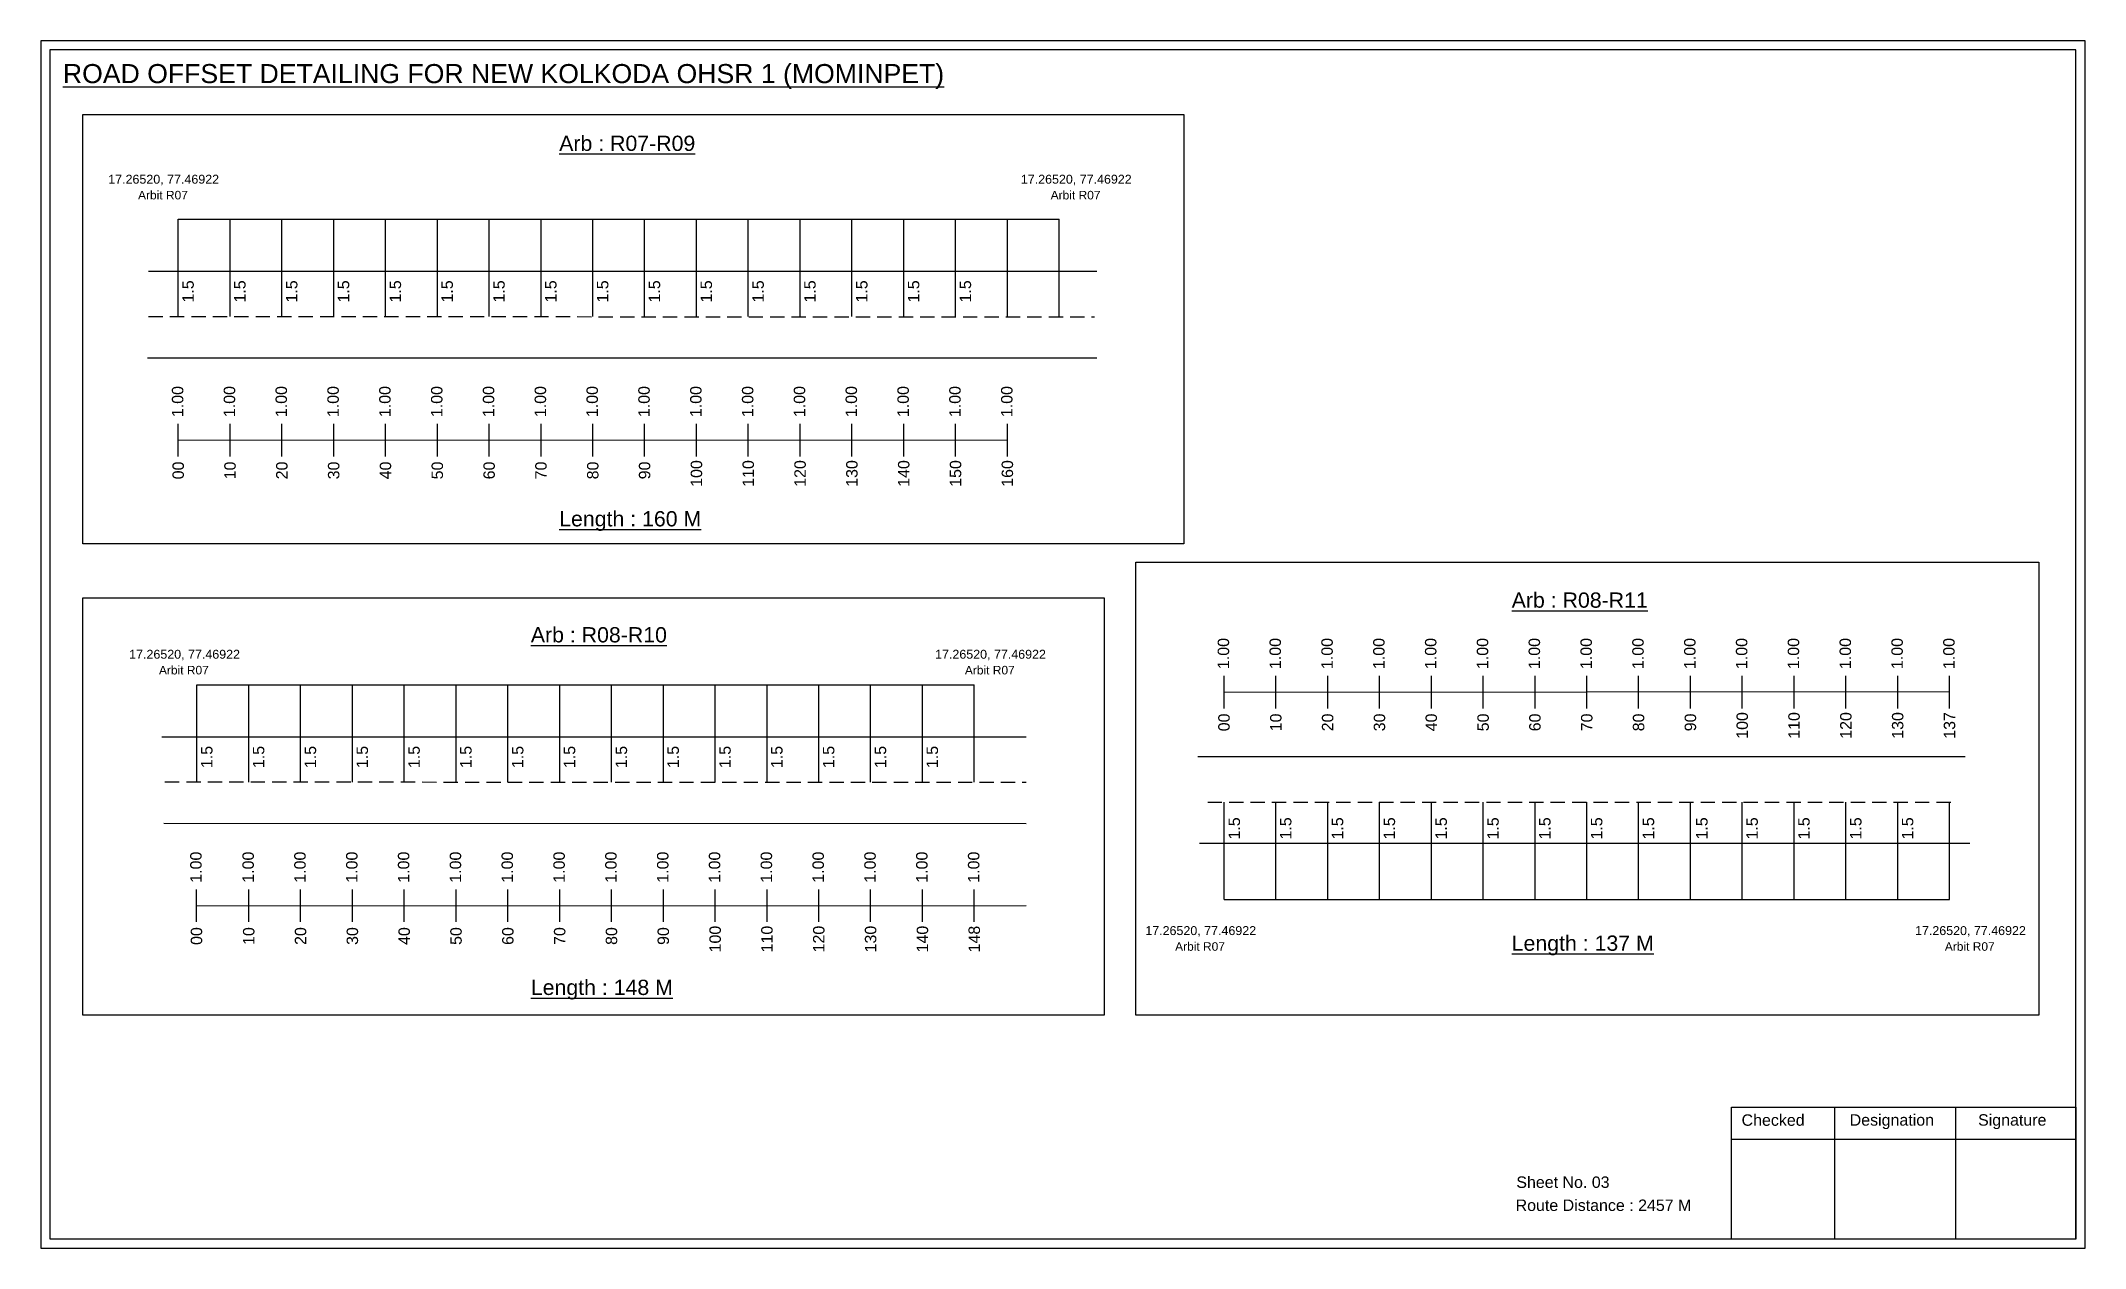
# Model space of a CAD drawing. Header units: inches. Extents: x -117 to 51867, y -12715 to 3423.
# Drawn here: x 1463 to 1999, y -2006 to -1690 of the extents above; entities that cross this region are included whole.
import ezdxf

# ---------------------------------------------------------------- set-up
doc = ezdxf.new("R2010")
doc.units = ezdxf.units.IN
doc.header["$MEASUREMENT"] = 0
doc.linetypes.add('DASHED2', pattern=[0.375, 0.25, -0.125])
doc.layers.add('PDF_Geometry', color=7, linetype='Continuous')
doc.layers.add('PDF_Text', color=5, linetype='Continuous')
doc.styles.add('PDF Arial', font='arial.ttf')
doc.styles.get("Standard").update_dxf_attribs({"font": 'arial.ttf'})

msp = doc.modelspace()

# ---------------------------------------------------------------- texts
at = {"color": 242, "true_color": 0xcd2027}
for s, height, p in [('%%UROAD OFFSET DETAILING FOR NEW KOLKODA OHSR 1 (MOMINPET)', 5, (1468.77, -1700.59)), ('%%UArb : R07-R09', 4, (1599.01, -1718.38)), ('%%ULength : 160 M', 4, (1599.01, -1816.88)), ('%%UArb : R08-R11', 4, (1848.98, -1838.22)), ('%%UArb : R08-R10', 4, (1591.57, -1847.32)), ('%%ULength : 137 M', 4, (1848.98, -1928.22)), ('%%ULength : 148 M', 4, (1591.57, -1939.82))]:
    msp.add_text(s, height=height, dxfattribs=at).set_placement(p)
at = {"color": 5}
for s, height, p in [('17.26520, 77.46922', 2.34, (1480.67, -1726.97)), ('17.26520, 77.46922', 2.34, (1720.17, -1726.97)), ('Arbit R07', 2.246, (1488.49, -1731.1)), ('Arbit R07', 2.246, (1727.99, -1731.1)), ('17.26520, 77.46922', 2.34, (1486.16, -1851.6)), ('17.26520, 77.46922', 2.34, (1697.66, -1851.6)), ('Arbit R07', 2.246, (1493.98, -1855.72)), ('Arbit R07', 2.246, (1705.48, -1855.72)), ('17.26520, 77.46922', 2.34, (1752.83, -1924.1)), ('Arbit R07', 2.246, (1760.65, -1928.22)), ('17.26520, 77.46922', 2.34, (1954.83, -1924.1)), ('Arbit R07', 2.246, (1962.65, -1928.22))]:
    msp.add_text(s, height=height, dxfattribs=at).set_placement(p)
for p in [(1503.11, -1758.15), (1516.71, -1758.15), (1530.31, -1758.15), (1543.91, -1758.15), (1557.51, -1758.15), (1571.11, -1758.15), (1584.71, -1758.15), (1598.31, -1758.15), (1611.91, -1758.15), (1625.51, -1758.15), (1639.11, -1758.15), (1652.71, -1758.15), (1666.31, -1758.15), (1679.91, -1758.15), (1693.51, -1758.15), (1707.11, -1758.15), (1508.02, -1880.3), (1521.62, -1880.3), (1535.22, -1880.3), (1548.82, -1880.3), (1562.42, -1880.3), (1576.02, -1880.3), (1589.62, -1880.3), (1603.22, -1880.3), (1616.82, -1880.3), (1630.42, -1880.3), (1644.02, -1880.3), (1657.62, -1880.3), (1671.22, -1880.3), (1684.82, -1880.3), (1698.42, -1880.3), (1777.67, -1899.03), (1791.17, -1899.03), (1804.77, -1899.03), (1818.37, -1899.03), (1831.97, -1899.03), (1845.57, -1899.03), (1859.17, -1899.03), (1872.77, -1899.03), (1886.37, -1899.03), (1900.39, -1899.03), (1913.57, -1899.03), (1927.17, -1899.03), (1940.77, -1899.03), (1954.37, -1899.03)]:
    msp.add_text('1.5', height=3, rotation=90).set_placement(p)
at = {"color": 217, "true_color": 0x93278f}
for s, p in [('1.00', (1500.37, -1788.22)), ('1.00', (1513.97, -1788.22)), ('1.00', (1527.57, -1788.22)), ('1.00', (1541.17, -1788.22)), ('1.00', (1554.77, -1788.22)), ('1.00', (1568.37, -1788.22)), ('1.00', (1581.97, -1788.22)), ('1.00', (1595.57, -1788.22)), ('1.00', (1609.17, -1788.22)), ('1.00', (1622.77, -1788.22)), ('1.00', (1636.37, -1788.22)), ('1.00', (1649.97, -1788.22)), ('1.00', (1663.57, -1788.22)), ('1.00', (1677.17, -1788.22)), ('1.00', (1690.77, -1788.22)), ('1.00', (1704.37, -1788.22)), ('1.00', (1717.97, -1788.22)), ('00', (1500.52, -1804.54)), ('10', (1514.12, -1804.54)), ('20', (1527.72, -1804.54)), ('30', (1541.32, -1804.54)), ('40', (1554.92, -1804.54)), ('50', (1568.52, -1804.54)), ('60', (1582.12, -1804.54)), ('70', (1595.72, -1804.54)), ('80', (1609.32, -1804.54)), ('90', (1622.92, -1804.54)), ('100', (1636.52, -1806.5)), ('110', (1650.12, -1806.5)), ('120', (1663.72, -1806.5)), ('130', (1677.32, -1806.5)), ('140', (1690.92, -1806.5)), ('150', (1704.52, -1806.5)), ('160', (1718.12, -1806.5)), ('1.00', (1774.82, -1854.32)), ('1.00', (1788.42, -1854.32)), ('1.00', (1802.02, -1854.32)), ('1.00', (1815.62, -1854.32)), ('1.00', (1829.22, -1854.32)), ('1.00', (1842.82, -1854.32)), ('1.00', (1856.42, -1854.32)), ('1.00', (1870.02, -1854.32)), ('1.00', (1883.62, -1854.32)), ('1.00', (1897.22, -1854.32)), ('1.00', (1910.82, -1854.32)), ('1.00', (1924.42, -1854.32)), ('1.00', (1938.02, -1854.32)), ('1.00', (1951.62, -1854.32)), ('1.00', (1965.22, -1854.32)), ('00', (1774.97, -1870.64)), ('10', (1788.57, -1870.64)), ('20', (1802.17, -1870.64)), ('30', (1815.77, -1870.64)), ('40', (1829.37, -1870.64)), ('50', (1842.97, -1870.64)), ('60', (1856.57, -1870.64)), ('70', (1870.17, -1870.64)), ('80', (1883.77, -1870.64)), ('90', (1897.37, -1870.64)), ('100', (1910.97, -1872.6)), ('110', (1924.57, -1872.6)), ('120', (1938.17, -1872.6)), ('130', (1951.77, -1872.6)), ('137', (1965.37, -1872.6)), ('1.00', (1505.17, -1910.37)), ('1.00', (1518.88, -1910.37)), ('1.00', (1532.48, -1910.37)), ('1.00', (1546.08, -1910.37)), ('1.00', (1559.68, -1910.37)), ('1.00', (1573.28, -1910.37)), ('1.00', (1586.88, -1910.37)), ('1.00', (1600.48, -1910.37)), ('1.00', (1614.08, -1910.37)), ('1.00', (1627.68, -1910.37)), ('1.00', (1641.28, -1910.37)), ('1.00', (1654.88, -1910.37)), ('1.00', (1668.48, -1910.37)), ('1.00', (1682.08, -1910.37)), ('1.00', (1695.68, -1910.37)), ('1.00', (1709.28, -1910.37)), ('00', (1505.32, -1926.69)), ('10', (1519.03, -1926.69)), ('20', (1532.63, -1926.69)), ('30', (1546.23, -1926.69)), ('40', (1559.83, -1926.69)), ('50', (1573.43, -1926.69)), ('60', (1587.03, -1926.69)), ('70', (1600.63, -1926.69)), ('80', (1614.23, -1926.69)), ('90', (1627.83, -1926.69)), ('100', (1641.43, -1928.65)), ('110', (1655.03, -1928.65)), ('120', (1668.63, -1928.65)), ('130', (1682.23, -1928.65)), ('140', (1695.83, -1928.65)), ('148', (1709.43, -1928.65))]:
    msp.add_text(s, height=3, rotation=90, dxfattribs=at).set_placement(p)
for s, p in [('Sheet No. 03', (1850.2, -1990.43)), ('Route Distance : 2457 M', (1850.01, -1996.48))]:
    msp.add_text(s, height=3).set_placement(p)
at = {"layer": 'PDF_Text', "color": 7, "attachment_point": 7, "style": 'PDF Arial'}
for s, insert, char_height in [('Checked', (1909.31, -1974.18), 3.001), ('Designation', (1937.68, -1975.01), 3.0006), ('Signature', (1971.37, -1975.01), 3.001)]:
    msp.add_mtext(s, dxfattribs=dict(at, insert=insert, char_height=char_height))

# ---------------------------------------------------------------- linework, layer by layer
at = {"color": 5}
for p, q in [((1499.04, -1736.28), (1730.24, -1736.28)), ((1503.95, -1858.43), (1707.95, -1858.43)), ((1773.5, -1914.76), (1963.9, -1914.76))]:
    msp.add_line(p, q, dxfattribs=at)
for p, q in [((1499.04, -1761.82), (1499.04, -1736.28)), ((1512.64, -1761.82), (1512.64, -1736.28)), ((1526.24, -1761.82), (1526.24, -1736.28)), ((1539.84, -1761.82), (1539.84, -1736.28)), ((1553.44, -1761.82), (1553.44, -1736.28)), ((1567.04, -1761.82), (1567.04, -1736.28)), ((1580.64, -1761.82), (1580.64, -1736.28)), ((1594.24, -1761.82), (1594.24, -1736.28)), ((1607.84, -1761.82), (1607.84, -1736.28)), ((1621.44, -1761.82), (1621.44, -1736.28)), ((1635.04, -1761.82), (1635.04, -1736.28)), ((1648.64, -1761.82), (1648.64, -1736.28)), ((1662.24, -1761.82), (1662.24, -1736.28)), ((1675.84, -1761.82), (1675.84, -1736.28)), ((1689.44, -1761.82), (1689.44, -1736.28)), ((1703.04, -1761.82), (1703.04, -1736.28)), ((1716.64, -1761.82), (1716.64, -1736.28)), ((1730.24, -1761.82), (1730.24, -1736.28)), ((1491.22, -1749.94), (1580.64, -1749.94)), ((1580.64, -1749.94), (1730.24, -1749.94)), ((1730.24, -1749.94), (1740.11, -1749.94)), ((1491, -1772.62), (1740.11, -1772.62)), ((1503.95, -1883.97), (1503.95, -1858.43)), ((1517.55, -1883.97), (1517.55, -1858.43)), ((1531.15, -1883.97), (1531.15, -1858.43)), ((1544.75, -1883.97), (1544.75, -1858.43)), ((1558.35, -1883.97), (1558.35, -1858.43)), ((1571.95, -1883.97), (1571.95, -1858.43)), ((1585.55, -1883.97), (1585.55, -1858.43)), ((1599.15, -1883.97), (1599.15, -1858.43)), ((1612.75, -1883.97), (1612.75, -1858.43)), ((1626.35, -1883.97), (1626.35, -1858.43)), ((1639.95, -1883.97), (1639.95, -1858.43)), ((1653.55, -1883.97), (1653.55, -1858.43)), ((1667.15, -1883.97), (1667.15, -1858.43)), ((1680.75, -1883.97), (1680.75, -1858.43)), ((1694.35, -1883.97), (1694.35, -1858.43)), ((1707.95, -1883.97), (1707.95, -1858.43)), ((1494.76, -1872.09), (1721.55, -1872.09)), ((1968.01, -1877.34), (1766.65, -1877.34)), ((1773.5, -1914.76), (1773.5, -1889.22)), ((1787.1, -1914.76), (1787.1, -1889.22)), ((1800.7, -1914.76), (1800.7, -1889.22)), ((1814.3, -1914.76), (1814.3, -1889.22)), ((1827.9, -1914.76), (1827.9, -1889.22)), ((1841.5, -1914.76), (1841.5, -1889.22)), ((1855.1, -1914.76), (1855.1, -1889.22)), ((1868.7, -1914.76), (1868.7, -1889.22)), ((1882.3, -1914.76), (1882.3, -1889.22)), ((1895.9, -1914.76), (1895.9, -1889.22)), ((1909.5, -1914.76), (1909.5, -1889.22)), ((1923.1, -1914.76), (1923.1, -1889.22)), ((1936.7, -1914.76), (1936.7, -1889.22)), ((1950.3, -1914.76), (1950.3, -1889.22)), ((1963.9, -1914.76), (1963.9, -1889.22)), ((1495.22, -1894.77), (1721.55, -1894.81)), ((1767.09, -1900.03), (1775.15, -1900.03)), ((1775.15, -1900.03), (1969.24, -1900.03))]:
    msp.add_line(p, q)
at = {"linetype": 'DASHED2', "ltscale": 15}
for p, q in [((1491.24, -1761.82), (1739.47, -1761.91)), ((1495.55, -1883.93), (1721.55, -1883.97)), ((1769.2, -1889.22), (1965.96, -1889.22))]:
    msp.add_line(p, q, dxfattribs=at)
at = {"color": 217, "true_color": 0x93278f}
for p, q in [((1499.04, -1798.52), (1499.04, -1789.96)), ((1512.64, -1798.52), (1512.64, -1789.96)), ((1526.24, -1798.52), (1526.24, -1789.96)), ((1539.84, -1798.52), (1539.84, -1789.96)), ((1553.44, -1798.52), (1553.44, -1789.96)), ((1567.04, -1798.52), (1567.04, -1789.96)), ((1580.64, -1798.52), (1580.64, -1789.96)), ((1594.24, -1798.52), (1594.24, -1789.96)), ((1607.84, -1798.52), (1607.84, -1789.96)), ((1621.44, -1798.52), (1621.44, -1789.96)), ((1635.04, -1798.52), (1635.04, -1789.96)), ((1648.64, -1798.52), (1648.64, -1789.96)), ((1662.24, -1798.52), (1662.24, -1789.96)), ((1675.84, -1798.52), (1675.84, -1789.96)), ((1689.44, -1798.52), (1689.44, -1789.96)), ((1703.04, -1798.52), (1703.04, -1789.96)), ((1716.64, -1798.52), (1716.64, -1789.96)), ((1499.04, -1794.25), (1716.64, -1794.21)), ((1773.5, -1864.62), (1773.5, -1856.06)), ((1787.1, -1864.62), (1787.1, -1856.06)), ((1800.7, -1864.62), (1800.7, -1856.06)), ((1814.3, -1864.62), (1814.3, -1856.06)), ((1827.9, -1864.62), (1827.9, -1856.06)), ((1841.5, -1864.62), (1841.5, -1856.06)), ((1855.1, -1864.62), (1855.1, -1856.06)), ((1868.7, -1864.62), (1868.7, -1856.06)), ((1882.3, -1864.62), (1882.3, -1856.06)), ((1895.9, -1864.62), (1895.9, -1856.06)), ((1909.5, -1864.62), (1909.5, -1856.06)), ((1923.1, -1864.62), (1923.1, -1856.06)), ((1936.7, -1864.62), (1936.7, -1856.06)), ((1950.3, -1864.62), (1950.3, -1856.06)), ((1963.9, -1864.62), (1963.9, -1856.06)), ((1773.5, -1860.35), (1963.9, -1860.22)), ((1503.85, -1920.67), (1503.85, -1912.11)), ((1517.55, -1920.67), (1517.55, -1912.11)), ((1531.15, -1920.67), (1531.15, -1912.11)), ((1544.75, -1920.67), (1544.75, -1912.11)), ((1558.35, -1920.67), (1558.35, -1912.11)), ((1571.95, -1920.67), (1571.95, -1912.11)), ((1585.55, -1920.67), (1585.55, -1912.11)), ((1599.15, -1920.67), (1599.15, -1912.11)), ((1612.75, -1920.67), (1612.75, -1912.11)), ((1626.35, -1920.67), (1626.35, -1912.11)), ((1639.95, -1920.67), (1639.95, -1912.11)), ((1653.55, -1920.67), (1653.55, -1912.11)), ((1667.15, -1920.67), (1667.15, -1912.11)), ((1680.75, -1920.67), (1680.75, -1912.11)), ((1694.35, -1920.67), (1694.35, -1912.11)), ((1707.95, -1920.67), (1707.95, -1912.11)), ((1503.95, -1916.4), (1721.55, -1916.36))]:
    msp.add_line(p, q, dxfattribs=at)
for points in [[(1473.97, -1708.8), (1762.91, -1708.8), (1762.91, -1821.48), (1473.97, -1821.48)], [(1750.34, -1826.31), (1987.3, -1826.31), (1987.3, -1945.14), (1750.34, -1945.14)], [(1473.97, -1835.62), (1742.05, -1835.62), (1742.05, -1945.14), (1473.97, -1945.14)]]:
    msp.add_lwpolyline(points, close=True)
at = {"layer": 'PDF_Geometry'}
for points in [[(1462.99, -1689.51), (1462.99, -2006.22), (1999.46, -2006.22), (1999.46, -1689.51)], [(1465.32, -1691.84), (1465.32, -2003.81), (1997.04, -2003.81), (1997.04, -1691.84)]]:
    msp.add_lwpolyline(points, close=True, dxfattribs=at)
at = {"layer": 'PDF_Geometry', "color": 242, "true_color": 0xcc1f26}
msp.add_lwpolyline([(1997.04, -2003.9), (1906.7, -2003.9), (1906.7, -1969.29), (1997.04, -1969.29)], close=True, dxfattribs=at)
for points in [[(1933.68, -1969.29), (1933.68, -2003.9)], [(1965.41, -1969.29), (1965.41, -2003.9)], [(1906.7, -1977.66), (1997.04, -1977.66)]]:
    msp.add_lwpolyline(points, dxfattribs=at)

msp.set_redraw_order([(e.dxf.handle, doc.entitydb.next_handle()) for e in msp.query("TEXT MTEXT ATTDEF DIMENSION ARC_DIMENSION")])  # texts and dimensions are drawn at this point

doc.saveas('drawing.dxf')
